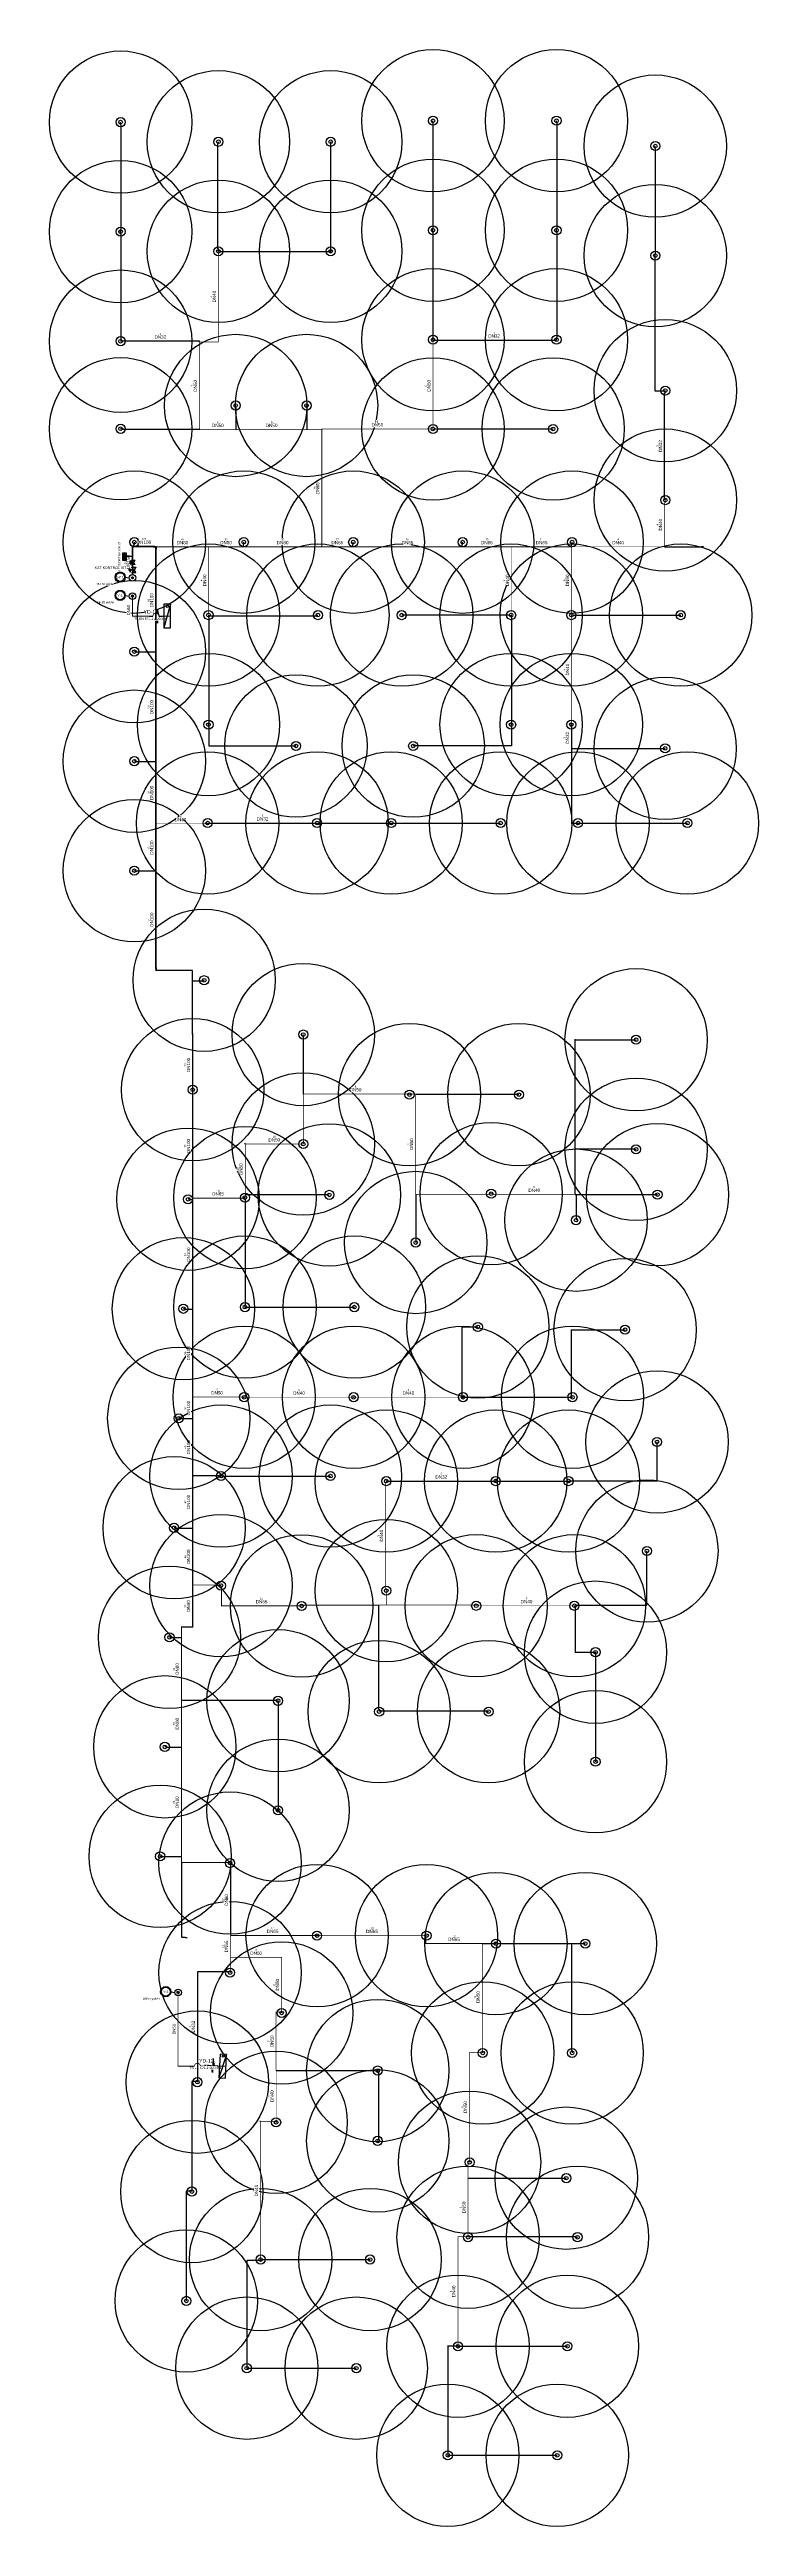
# Model space of a CAD drawing. Header units: centimetres. Extents: x 247996 to 269940, y -458027 to -450648.
# Drawn here: x 252429 to 254373, y -457573 to -450788 of the extents above; entities that cross this region are included whole.
import ezdxf
from ezdxf.enums import TextEntityAlignment as Align

# ---------------------------------------------------------------- set-up
doc = ezdxf.new("R2010")
doc.units = ezdxf.units.CM
for name, color, linetype in [('MTY-SPRINKLER', 15, 'Continuous'), ('MTY-SPRINKLER-BORU', 140, 'Continuous'), ('MTY-SPRINKLER-CAP', 141, 'Continuous'), ('MTY-SPRINKLER-KORUMA', 8, 'Continuous'), ('MTY-YANGIN-DOLAP', 1, 'Continuous'), ('MTY-YANGIN-DOLAP-BORU', 1, 'Continuous'), ('MTY-YANGIN-KOLON', 6, 'Continuous'), ('MTY-YANGIN-VANA', 1, 'Continuous')]:
    doc.layers.add(name, color=color, linetype=linetype)
doc.styles.add('ROTAS', font='arial.ttf')

# ---------------------------------------------------------------- blocks, each defined once
blk = doc.blocks.new('ASL-SPR-PE')
for radius in [12.5, 5]:
    blk.add_circle((0, 0), radius)
blk = doc.blocks.new('Y-KOLON')
blk.add_hatch(color=7).paths.add_polyline_path([(3, 0), (2.8, 1.1), (2.1, 2.1), (1.1, 2.8), (0, 3), (-1.1, 2.8), (-2.1, 2.1), (-2.8, 1.1), (-3, 0), (-2.8, -1.1), (-2.1, -2.1), (-1.1, -2.8), (0, -3), (1.1, -2.8), (2.1, -2.1), (2.8, -1.1)])
for radius in [9, 3]:
    blk.add_circle((0, 0), radius)
blk = doc.blocks.new('ASL-YD-PLAN')
for p, q in [((-21.2, 7.3), (0, 12.3)), ((21.2, 7.3), (-21.2, 7.3)), ((0, 32.8), (-5, 22)), ((-5, 22), (5, 22)), ((5, 22), (0, 32.8)), ((0, 22), (0, 12.3)), ((0, 2.3), (21.2, 7.3)), ((0, 2.3), (0, -7.8)), ((36, -32.8), (-36, -12.8)), ((30, -22.8), (30, -22.8))]:
    blk.add_line(p, q)
for points in [[(-36, -12.8), (-36, -32.8), (36, -32.8), (36, -12.8), (-36, -12.8)], [(36, -32.8), (-36, -12.8), (-36, -32.8), (36, -32.8)]]:
    blk.add_lwpolyline(points)
blk.add_circle((30, -22.8), 3.25)
blk = doc.blocks.new('ASL-IZL-KELEBEK')
for p, q in [((-4, -7), (-17, 2)), ((-17, -22), (-17, 2)), ((-15, 13), (-15, 23)), ((-15, 13), (-15, 23)), ((-15, 13), (-15, 23)), ((-15, 13), (-15, 23)), ((-15, 18), (-5, 18)), ((-15, 18), (-5, 18)), ((-15, 18), (-5, 18)), ((-15, 18), (-5, 18)), ((0, 11), (0, -10)), ((5, -7), (17, 2)), ((17, -22), (17, 2)), ((-17, -22), (-4, -14)), ((17, -22), (5, -14))]:
    blk.add_line(p, q)
for points in [[(-18, 5), (-20, 5), (-20, -25), (-18, -25), (-18, 5)], [(5, 25), (5, 11), (-5, 11), (-5, 25), (5, 25)], [(5, 25), (5, 11), (-5, 11), (-5, 25), (5, 25)], [(5, 25), (5, 11), (-5, 11), (-5, 25), (5, 25)], [(5, 25), (5, 11), (-5, 11), (-5, 25), (5, 25)], [(18, 5), (20, 5), (20, -25), (18, -25), (18, 5)]]:
    blk.add_lwpolyline(points)
blk.add_circle((0, -10), 5.68)
blk = doc.blocks.new('ASL-FS')
for p, q in [((-16, 8), (16, 8)), ((-16, -20), (-16, 2)), ((-16, 2), (16, -20)), ((-16, -20), (16, 2)), ((0, -9), (0, 8)), ((16, -20), (16, 2))]:
    blk.add_line(p, q)
blk.add_lwpolyline([(16, 8), (15, 11), (13, 14), (10, 17), (7, 18), (4, 20), (0, 20), (-4, 20), (-7, 18), (-10, 17), (-13, 14), (-15, 11), (-16, 8)])
blk = doc.blocks.new('ASL-TEST')
for p, q in [((-34, 5), (-32, 10)), ((-29, 10), (-26, 5)), ((-27, 0), (-21, 0)), ((-21, 10), (-7, -10)), ((-21, -10), (-7, 10)), ((-21, 10), (-7, -10)), ((-21, -10), (-7, 10)), ((-7, 0), (-6, 0)), ((-6, 8), (3, 4)), ((-6, -8), (-6, 8)), ((5, -6), (18, 6)), ((5, 6), (18, -6)), ((19, 4), (28, 8)), ((28, -8), (28, 8)), ((-34, -5), (-32, -10)), ((-29, -10), (-26, -5)), ((-6, -8), (3, -4)), ((19, -4), (28, -8))]:
    blk.add_line(p, q)
for points in [[(-44, -19), (-44, 19), (44, 19), (44, -19), (-44, -19)], [(-34, -5), (-34, 5)], [(-27, -2), (-27, 2), (-33, 2), (-33, -2), (-27, -2)], [(-32, 10), (-29, 10)], [(-26, -5), (-26, 5)], [(-21, -10), (-21, 10), (-7, 10), (-7, -10), (-21, -10)], [(-32, -10), (-29, -10)]]:
    blk.add_lwpolyline(points)
blk.add_circle((11, 0), 8.88)

msp = doc.modelspace()

# ---------------------------------------------------------------- linework, layer by layer
at = {"layer": 'MTY-SPRINKLER-BORU'}
for points in [[(252626, -451586.8), (252626, -451294), (252624.4, -451294), (252624.4, -451289), (252624.4, -451286.8), (252624.4, -451284), (252626, -451284), (252626, -450994), (252624.4, -450994), (252624.4, -450986.8)], [(253481, -451584), (253481, -451289), (253480.8, -451289), (253480.8, -451284), (253480.8, -451282.9), (253480.8, -451279), (253481, -451279), (253481, -450989), (253480.8, -450989), (253480.8, -450982.9)], [(253819.4, -451582.9), (253819.4, -451579), (253821, -451579), (253821, -451289), (253819.4, -451289), (253819.4, -451284), (253819.4, -451282.9), (253819.4, -451279), (253821, -451279), (253821, -450989), (253819.4, -450989), (253819.4, -450982.9)], [(252892.5, -451339), (252892.5, -451334), (252891, -451334), (252891, -451044), (252892.5, -451044), (252892.5, -451040.7)], [(252892.5, -451339), (252896, -451339), (252896, -451340.7), (253200.3, -451340.7), (253200.3, -451334), (253201, -451334), (253201, -451044), (253200.3, -451044), (253200.3, -451040.7)], [(254117.8, -451724), (254090.4, -451724), (254090.4, -451354), (254090.4, -451352.4), (254090.4, -451349), (254091, -451349), (254091, -451059), (254090.4, -451059), (254090.4, -451052.4)], [(252892.5, -451340.7), (252892.5, -451339)], [(252626, -451586.8), (252624.4, -451586.8)], [(252841, -451589), (252841, -451586.8), (252626, -451586.8)], [(253480.8, -451584), (253480.8, -451582.9)], [(253481, -451584), (253816, -451584), (253816, -451582.9), (253819.4, -451582.9)], [(254117.8, -452022.2), (254117.8, -452019), (254116, -452019), (254116, -451729), (254117.8, -451729), (254117.8, -451724)], [(254117.8, -451724), (254117.8, -451722.2)], [(252941, -451829), (252941, -451769), (252939.8, -451769), (252939.8, -451763)], [(253136, -451829), (253136, -451769), (253134.1, -451769), (253134.1, -451763)], [(252841, -451829), (252631, -451829), (252631, -451826.8), (252624.4, -451826.8)], [(253481, -451829), (253486, -451829), (253486, -451827.2), (253810.2, -451827.2)], [(252657, -452149), (252656, -452149)], [(252661, -452149), (252661, -452144), (252662.1, -452144), (252662.1, -452137.3)], [(252961, -452150), (252961, -452144), (252962.1, -452144), (252962.1, -452137.3)], [(253261, -452150), (253261, -452144), (253262.1, -452144), (253262.1, -452137.3)], [(253561, -452150), (253561, -452144), (253562.1, -452144), (253562.1, -452137.3)], [(253861, -452150), (253861, -452149), (253861, -452144), (253862.1, -452144), (253862.1, -452137.3)], [(254116, -452150), (254216, -452150), (254216, -452149), (254222, -452149), (254222, -452150)], [(252865.3, -452337.2), (252865.3, -452339)], [(252865.3, -452339), (253161, -452339), (253161, -452337.2), (253165.3, -452337.2)], [(252865.3, -452339), (252865.3, -452344), (252866, -452344), (252866, -452634), (252865.3, -452634), (252865.3, -452637.2), (252865.3, -452644), (252866, -452644), (252866, -452695.7), (253105.2, -452695.7)], [(253695, -452339), (253691, -452339), (253691, -452337.2), (253395, -452337.2)], [(253695, -452339), (253695, -452344), (253696, -452344), (253696, -452634), (253695, -452634), (253695, -452637.2), (253695, -452644), (253696, -452644), (253696, -452695.7), (253426.6, -452695.7)], [(253695, -452337.2), (253695, -452339)], [(253861, -452339), (253866, -452339), (253866, -452337.2), (254160, -452337.2)], [(252721, -452439), (252666, -452439), (252666, -452437.3), (252662.1, -452437.3)], [(253860, -452637.2), (253860, -452644), (253861, -452644), (253861, -452702.3)], [(252721, -452739), (252666, -452739), (252666, -452737.3), (252662.1, -452737.3)], [(253861, -452702.3), (253861, -452704), (253861, -452906.8)], [(253861, -452702.3), (254117.5, -452702.3)], [(252861, -452906.8), (252861, -452909), (252866, -452909), (252866, -452906.8), (253161, -452906.8)], [(252861, -452906.8), (252863, -452906.8)], [(253161, -452906.8), (253161, -452909), (253166, -452909), (253166, -452906.8), (253366, -452906.8)], [(253161, -452906.8), (253163, -452906.8)], [(253366, -452906.8), (253366, -452909), (253371, -452909), (253371, -452906.8), (253666.2, -452906.8)], [(253366, -452906.8), (253366.2, -452906.8)], [(253861, -452906.8), (253861, -452909)], [(253861, -452906.8), (253876, -452906.8)], [(253876, -452906.8), (253876, -452909), (253881, -452909), (253881, -452906.8), (254178.3, -452906.8)], [(253876, -452906.8), (253878.3, -452906.8)], [(252721, -453039), (252666, -453039), (252666, -453037.3), (252662.1, -453037.3)], [(252821, -453310), (252821, -453309)], [(252821, -453339), (252851, -453339), (252851, -453337.3), (252853.5, -453337.3)], [(253126, -453649), (253126, -453489), (253125.1, -453489), (253125.1, -453486.1)], [(253871, -453500.4), (253871, -453499)], [(253871, -453799), (253871, -453500.4)], [(253871, -453500.4), (254037.7, -453500.4)], [(252822, -453649), (252822, -453644), (252822, -453637.3)], [(253433.4, -453649), (253711, -453649), (253711, -453650.8), (253716.4, -453650.8)], [(252966, -453786.1), (252966, -453784)], [(253871, -453924), (253871, -453799)], [(253871, -453799), (254031, -453799), (254031, -453800.4), (254037.7, -453800.4)], [(252822, -453939), (252816, -453939), (252816, -453937.3), (252809.3, -453937.3)], [(252965.2, -453932.8), (252965.2, -453934), (252965.2, -453939), (252966, -453939), (252966, -454229), (252965.2, -454229), (252965.2, -454232.8), (252965.2, -454234), (252971, -454234), (252971, -454232.8), (253265.2, -454232.8)], [(252966, -453924), (253191, -453924), (253191, -453925.3), (253196.6, -453925.3)], [(253433.4, -453924), (253433.4, -454055.8)], [(253871, -453924), (253873, -453924)], [(253873, -453924), (254091, -453924), (254091, -453924.7), (254096.3, -453924.7)], [(253873, -453924), (253873, -453994.6)], [(252822, -454239), (252801, -454239), (252801, -454237.3), (252796.6, -454237.3)], [(253561, -454479), (253561, -454287.1), (253603.7, -454287.1)], [(253861, -454294.6), (253861, -454294)], [(253861, -454479.5), (253861, -454294.6)], [(253861, -454294.6), (254007.5, -454294.6)], [(252961, -454479.5), (252963.2, -454479.5)], [(253261, -454479.5), (253263.2, -454479.5)], [(253561, -454479.5), (253561, -454479)], [(253561, -454479), (253856, -454479), (253856, -454479.5), (253861, -454479.5)], [(253561, -454479.5), (253563.2, -454479.5)], [(253861, -454479.5), (253863.2, -454479.5)], [(252822, -454539), (252791, -454539), (252791, -454537.3), (252783.8, -454537.3)], [(254095.1, -454709), (254095.1, -454602)], [(252822, -454694), (252896, -454694), (252896, -454695.6), (252899.7, -454695.6), (252899.7, -454694), (252906, -454694), (252906, -454695.6), (253199.7, -454695.6)], [(253352.7, -454709.4), (253352.7, -454709), (253356, -454709), (253356, -454709.4), (253651, -454709.4)], [(253651, -454709.4), (253651, -454709), (253656, -454709), (253656, -454709.4), (253851, -454709.4), (253852.5, -454709.4), (253856, -454709.4), (253856, -454709), (254095.1, -454709)], [(253651, -454709.4), (253652.7, -454709.4)], [(254095.1, -454709), (254096, -454709)], [(252822, -454839), (252776, -454839), (252776, -454837.3), (252771.1, -454837.3)], [(253868.6, -455050.9), (253876, -455050.9), (253876, -455049), (254067.3, -455049), (254067.3, -454900.7)], [(253331, -455049), (253331, -455334), (253333.2, -455334), (253333.2, -455339)], [(253868.6, -455050.9), (253868.6, -455054), (253871, -455054), (253871, -455178)], [(252791, -455139), (252761, -455139), (252761, -455137.3), (252758.4, -455137.3)], [(253871, -455178), (253871, -455179)], [(253871, -455178), (253926, -455178)], [(253926, -455178), (253926, -455474), (253926.4, -455474), (253926.4, -455478)], [(253926, -455178), (253926.4, -455178)], [(252791, -455309), (253051, -455309), (253051, -455311.2), (253056, -455311.2)], [(253056, -455311.2), (253056, -455604), (253056.1, -455604), (253056.1, -455611.2)], [(253056, -455311.2), (253056.1, -455311.2)], [(253333.2, -455339), (253626, -455339), (253626, -455340.8), (253633.2, -455340.8)], [(253333.2, -455339), (253333.2, -455340.8)], [(252791, -455439), (252751, -455439), (252751, -455437.3), (252745.7, -455437.3)], [(252791, -455739), (252736, -455739), (252736, -455737.3), (252732.9, -455737.3)], [(252791, -455754), (252791, -455959), (252801, -455959), (252801, -455960), (252807, -455960)], [(253065.9, -456014), (253066, -456014)], [(253161, -455954.5), (253163.1, -455954.5)], [(253461, -455954.5), (253463.1, -455954.5)], [(253616, -455976.2), (253651, -455976.2)], [(253651, -455976.2), (253651, -455974), (253656, -455974), (253656, -455976.2), (253861, -455976.2)], [(253651, -455976.2), (253653.3, -455976.2)], [(253861, -455976.2), (253861, -456269), (253862.3, -456269), (253862.3, -456275.8)], [(253861, -455976.2), (253898.4, -455976.2)], [(252924.5, -456054), (252834.9, -456054), (252834.9, -456354)], [(252924.5, -456054), (252924.5, -456055.8)], [(253065.9, -456164), (253065.9, -456166.3)], [(253581.1, -456274), (253581, -456274)], [(253617.2, -456274), (253617.2, -456275.8)], [(252834.9, -456354), (252819.7, -456354), (252819.7, -456654)], [(252834.9, -456354), (252834.9, -456355.8)], [(253050.7, -456324), (253326, -456324), (253329.5, -456324), (253329.5, -456329), (253331, -456329), (253331, -456514), (253329.5, -456514), (253329.5, -456516.6)], [(253008.3, -456464), (253006, -456464)], [(253050.7, -456464), (253050.7, -456465.9)], [(253577, -456574), (253576, -456574)], [(253577, -456619), (253841, -456619), (253841, -456618.8), (253846.2, -456618.8)], [(253581.1, -456574), (253581.1, -456575.4)], [(252819.7, -456654), (252804.5, -456654), (252804.5, -456955)], [(252819.7, -456654), (252819.7, -456655.4)], [(253577, -456779), (253871, -456779), (253871, -456780.5), (253877, -456780.5)], [(253577, -456779), (253577, -456780.5)], [(253008.3, -456844), (252970.4, -456844), (252970.4, -457139)], [(253008.3, -456841.7), (253008.3, -456844)], [(253008.3, -456844), (253011, -456844), (253011, -456841.7), (253308.3, -456841.7)], [(253521.5, -457079), (253521, -457079)], [(253549.3, -457079), (253521.5, -457079)], [(253521.5, -457079), (253521.5, -457377.9), (253521.5, -457379), (253526, -457379), (253526, -457377.9), (253821.5, -457377.9)], [(253549.3, -457079), (253551, -457079), (253846, -457079), (253846, -457079.2), (253849.3, -457079.2)], [(253549.3, -457079), (253549.3, -457079.2)], [(252970.4, -457139), (253266, -457139), (253266, -457139.3), (253270.4, -457139.3)], [(252970.4, -457139), (252970.4, -457139.3)]]:
    msp.add_lwpolyline(points, dxfattribs=at)
for points, const_width in [([(252841, -451589), (252892.5, -451589), (252892.5, -451340.7)], 1.5), ([(252841, -451829), (252841, -451589)], 2), ([(253481, -451829), (253481, -451589), (253480.8, -451589), (253480.8, -451584)], 2), ([(253480.8, -451584), (253481, -451584)], 1.5), ([(252941, -451829), (252841, -451829)], 2), ([(253136, -451829), (252941, -451829)], 2), ([(253176, -451829), (253136, -451829)], 2), ([(253176, -452150), (253176, -451829)], 2.5), ([(253176, -451829), (253176, -451827.2), (253480.7, -451827.2), (253480.7, -451829), (253481, -451829)], 2), ([(254116, -452150), (254116, -452029), (254117.8, -452029), (254117.8, -452024), (254117.8, -452022.2)], 1.5), ([(252657, -452235), (252657, -452149)], 5), ([(252657, -452149), (252661, -452149)], 5), ([(252661, -452149), (252716, -452149), (252716, -452150), (252722, -452150)], 5), ([(252722, -452150), (252722, -452154), (252721, -452154), (252721, -452439)], 4), ([(252722, -452150), (252866, -452150)], 3), ([(252866, -452150), (252961, -452150)], 3), ([(252866, -452150), (252866, -452334), (252865.3, -452334), (252865.3, -452337.2)], 1.5), ([(252961, -452150), (253176, -452150)], 3), ([(253176, -452150), (253261, -452150)], 2.5), ([(253261, -452150), (253561, -452150)], 2.5), ([(253561, -452150), (253696, -452150)], 2.5), ([(253696, -452150), (253696, -452334), (253695, -452334), (253695, -452337.2)], 1.5), ([(253696, -452150), (253861, -452150)], 2.5), ([(253861, -452150), (253861, -452334), (253860, -452334), (253860, -452337.2)], 2), ([(253861, -452150), (254116, -452150)], 1.5), ([(253860, -452337.2), (253860, -452339), (253861, -452339)], 1.5), ([(253861, -452339), (253861, -452634), (253860, -452634), (253860, -452637.2)], 1.5), ([(252721, -452439), (252721, -452739)], 4), ([(252721, -452739), (252721, -452909)], 4), ([(252721, -452909), (252721, -453039)], 4), ([(252721, -452909), (252856, -452909), (252856, -452906.8), (252861, -452906.8)], 1.5), ([(252721, -453039), (252721, -453304), (252722, -453304), (252722, -453310), (252821, -453310)], 4), ([(252821, -453310), (252821, -453339)], 4), ([(252821, -453339), (252821, -453484), (252822, -453484), (252822, -453490), (252822, -453649)], 4), ([(252822, -453649), (252822, -453934)], 4), ([(252966, -453786.1), (253125.1, -453786.1), (253125.1, -453779), (253126, -453779), (253126, -453649)], 2), ([(253126, -453649), (253411, -453649), (253411, -453650.8), (253416, -453650.8), (253416.4, -453650.8), (253421, -453650.8), (253421, -453649), (253431, -453649), (253433.4, -453649)], 2), ([(253433.4, -453649), (253433.4, -453924)], 2), ([(252966, -453924), (252966, -453786.1)], 2), ([(252822, -453934), (252822, -453939)], 4), ([(252822, -453939), (252822, -454239)], 4), ([(252822, -453934), (252961, -453934), (252961, -453932.8), (252965.2, -453932.8)], 2.5), ([(252965.2, -453932.8), (252965.2, -453929), (252966, -453929), (252966, -453924)], 2.5), ([(253433.4, -453924), (253636, -453924), (253636, -453921.9), (253640.2, -453921.9), (253646, -453921.9), (253646, -453924), (253871, -453924)], 1.5), ([(252822, -454239), (252822, -454479)], 4), ([(252822, -454479), (252822, -454539)], 4), ([(252822, -454479), (252956, -454479), (252956, -454479.5), (252961, -454479.5)], 2), ([(252961, -454479.5), (252961, -454479), (252966, -454479), (252966, -454479.5), (253261, -454479.5)], 1.5), ([(253261, -454479.5), (253261, -454479), (253266, -454479), (253266, -454479.5), (253561, -454479.5)], 1.5), ([(252822, -454539), (252822, -454694)], 4), ([(252822, -454694), (252822, -454839)], 4), ([(253352.7, -455049), (253352.7, -455009.4), (253352.7, -455004), (253351, -455004), (253351, -454714), (253352.7, -454714), (253352.7, -454709.4)], 1.5), ([(252822, -454839), (252822, -454994)], 4), ([(252822, -454994), (252822, -455109), (252791, -455109), (252791, -455139)], 3), ([(252822, -454994), (252896, -454994), (252896, -454995.6), (252899.7, -454995.6), (252899.7, -454999), (252901, -454999), (252901, -455051.3), (253120.7, -455051.3), (253126, -455051.3), (253126, -455049), (253331, -455049)], 2.5), ([(253331, -455049), (253351, -455049), (253352.7, -455049)], 2), ([(253352.7, -455049), (253596, -455049), (253596, -455050.9), (253599.3, -455050.9), (253599.3, -455049), (253606, -455049), (253606, -455050.9), (253868.6, -455050.9)], 1.5), ([(252791, -455139), (252791, -455309)], 3), ([(252791, -455309), (252791, -455439)], 3), ([(252791, -455439), (252791, -455739)], 3), ([(252791, -455739), (252791, -455754)], 3), ([(252791, -455754), (252921, -455754), (252921, -455755.8), (252924.5, -455755.8), (252924.5, -455759), (252926, -455759), (252926, -455954)], 3), ([(252926, -456014), (252926, -456049), (252924.5, -456049), (252924.5, -456054)], 1.5), ([(252926, -455954), (253156, -455954), (253156, -455954.5), (253161, -455954.5)], 2.5), ([(252926, -455954), (252926, -456014)], 2.5), ([(252926, -456014), (253065.9, -456014)], 2), ([(253065.9, -456014), (253065.9, -456164)], 2), ([(253161, -455954.5), (253161, -455954), (253166, -455954), (253166, -455954.5), (253461, -455954.5)], 2.5), ([(253461, -455954.5), (253461, -455976.2), (253616, -455976.2)], 2.5), ([(253616, -455976.2), (253616, -456269), (253617.2, -456269), (253617.2, -456274)], 2), ([(253065.9, -456164), (253050.7, -456164), (253050.7, -456324)], 2), ([(253617.2, -456274), (253581.1, -456274)], 2), ([(253581.1, -456274), (253581.1, -456574)], 2), ([(253050.7, -456324), (253050.7, -456464)], 1.5), ([(253050.7, -456464), (253008.3, -456464)], 1.5), ([(253008.3, -456464), (253008.3, -456841.7)], 1.5), ([(253581.1, -456574), (253577, -456574)], 2), ([(253577, -456574), (253577, -456619)], 2), ([(253577, -456619), (253577, -456779)], 2), ([(253577, -456779), (253576, -456779), (253549.3, -456779), (253549.3, -457079)], 1.5)]:
    msp.add_lwpolyline(points, dxfattribs=dict(at, const_width=const_width))
at = {"layer": 'MTY-SPRINKLER-KORUMA'}
for centre in [(252624.4, -450986.8), (253480.8, -450982.9), (253819.4, -450982.9), (252892.5, -451040.6), (253200.3, -451040.6), (254090.3, -451052.4), (252624.4, -451286.8), (253480.8, -451282.9), (253819.4, -451282.9), (252892.5, -451340.6), (253200.3, -451340.6), (254090.3, -451352.4), (252624.4, -451586.8), (253480.8, -451582.9), (253819.4, -451582.9), (254117.8, -451722.2), (252939.8, -451763), (253134.2, -451763), (252624.4, -451826.8), (253480.7, -451827.2), (253810.2, -451827.2), (254117.8, -452022.2), (252662.1, -452137.3), (252962.1, -452137.3), (253262.1, -452137.3), (253562.1, -452137.3), (253862.1, -452137.3), (252865.3, -452337.2), (253165.3, -452337.2), (253395, -452337.2), (253695, -452337.2), (253860, -452337.2), (254160, -452337.2), (252662.1, -452437.3), (252865.3, -452637.2), (253695, -452637.2), (253860, -452637.2), (252662.1, -452737.3), (253105.2, -452695.7), (253426.6, -452695.7), (254117.4, -452702.3), (252863, -452906.8), (253163, -452906.8), (253366.2, -452906.8), (253666.2, -452906.8), (253878.3, -452906.8), (254178.3, -452906.8), (252662.1, -453037.3), (252853.5, -453337.3), (253125.1, -453486.1), (254037.7, -453500.4), (252822, -453637.3), (253416.4, -453650.8), (253716.4, -453650.8), (253125.1, -453786.1), (254037.7, -453800.4), (252809.3, -453937.3), (252965.2, -453932.8), (253196.6, -453925.3), (253640.3, -453921.9), (254096.3, -453924.7), (253873, -453994.6), (253433.4, -454055.8), (252796.6, -454237.3), (252965.2, -454232.8), (253265.2, -454232.8), (253603.7, -454287.1), (254007.5, -454294.6), (252963.2, -454479.5), (253263.2, -454479.5), (253563.2, -454479.5), (253863.2, -454479.5), (252783.8, -454537.3), (254095.1, -454602), (252899.7, -454695.6), (253199.7, -454695.6), (253352.7, -454709.4), (253652.7, -454709.4), (253852.4, -454709.4), (252771.1, -454837.3), (254067.3, -454900.7), (252899.7, -454995.6), (253120.7, -455051.3), (253352.7, -455009.4), (253599.3, -455050.9), (253868.6, -455050.9), (252758.4, -455137.3), (253926.4, -455178), (253056.1, -455311.2), (253333.2, -455340.8), (253633.2, -455340.8), (252745.7, -455437.3), (253926.4, -455478), (253056.1, -455611.2), (252732.9, -455737.3), (252924.5, -455755.8), (253163.1, -455954.5), (253463.1, -455954.5), (253653.3, -455976.2), (253898.4, -455976.2), (252924.5, -456055.8), (253065.9, -456166.3), (253617.2, -456275.8), (253862.3, -456275.8), (253329.4, -456324), (252834.9, -456355.8), (253050.7, -456465.9), (253329.4, -456516.6), (253581.1, -456575.4), (253846.2, -456618.8), (252819.7, -456655.4), (253577.1, -456780.5), (253877.1, -456780.5), (253008.3, -456841.7), (253308.3, -456841.7), (252804.5, -456955), (253549.3, -457079.2), (253849.3, -457079.2), (252970.4, -457139.3), (253270.4, -457139.3), (253521.5, -457377.9), (253821.5, -457377.9)]:
    msp.add_circle(centre, 195, dxfattribs=at)

# ---------------------------------------------------------------- block references
at = {"layer": 'MTY-SPRINKLER'}
for p in [(252624.4, -450986.8), (253480.8, -450982.9), (253819.4, -450982.9), (252892.5, -451040.6), (253200.3, -451040.6), (254090.3, -451052.4), (252624.4, -451286.8), (252892.5, -451340.6), (253200.3, -451340.6), (253480.8, -451282.9), (253819.4, -451282.9), (254090.3, -451352.4), (252624.4, -451586.8), (253480.8, -451582.9), (253819.4, -451582.9), (254117.8, -451722.2), (252939.8, -451763), (253134.2, -451763), (252624.4, -451826.8), (253480.7, -451827.2), (253810.2, -451827.2), (254117.8, -452022.2), (252662.1, -452137.3), (252962.1, -452137.3), (253262.1, -452137.3), (253562.1, -452137.3), (253862.1, -452137.3), (252865.3, -452337.2), (253165.3, -452337.2), (253395, -452337.2), (253695, -452337.2), (253860, -452337.2), (254160, -452337.2), (252662.1, -452437.3), (252865.3, -452637.2), (253695, -452637.2), (253860, -452637.2), (253105.2, -452695.7), (253426.6, -452695.7), (254117.4, -452702.3), (252662.1, -452737.3), (252863, -452906.8), (253163, -452906.8), (253366.2, -452906.8), (253666.2, -452906.8), (253878.3, -452906.8), (254178.3, -452906.8), (252662.1, -453037.3), (252853.5, -453337.3), (253125.1, -453486.1), (254037.7, -453500.4), (252822, -453637.3), (253416.4, -453650.8), (253716.4, -453650.8), (253125.1, -453786.1), (254037.7, -453800.4), (253196.6, -453925.3), (253640.3, -453921.9), (254096.3, -453924.7), (252809.3, -453937.3), (252965.2, -453932.8), (253873, -453994.6), (253433.4, -454055.8), (252796.6, -454237.3), (252965.2, -454232.8), (253265.2, -454232.8), (253603.7, -454287.1), (254007.5, -454294.6), (252783.8, -454537.3), (252963.2, -454479.5), (253263.2, -454479.5), (253563.2, -454479.5), (253863.2, -454479.5), (254095.1, -454602), (252899.7, -454695.6), (253199.7, -454695.6), (253352.7, -454709.4), (253652.7, -454709.4), (253852.4, -454709.4), (252771.1, -454837.3), (254067.3, -454900.7), (252899.7, -454995.6), (253352.7, -455009.4), (253120.7, -455051.3), (253599.3, -455050.9), (253868.6, -455050.9), (252758.4, -455137.3), (253926.4, -455178), (253056.1, -455311.2), (253333.2, -455340.8), (253633.2, -455340.8), (252745.7, -455437.3), (253926.4, -455478), (253056.1, -455611.2), (252732.9, -455737.3), (252924.5, -455755.8), (253163.1, -455954.5), (253463.1, -455954.5), (253653.3, -455976.2), (253898.4, -455976.2), (252924.5, -456055.8), (253065.9, -456166.3), (253617.2, -456275.8), (253862.3, -456275.8), (252834.9, -456355.8), (253329.4, -456324), (253050.7, -456465.9), (253329.4, -456516.6), (253581.1, -456575.4), (253846.2, -456618.8), (252819.7, -456655.4), (253008.3, -456841.7), (253308.3, -456841.7), (253577.1, -456780.5), (253877.1, -456780.5), (252804.5, -456955), (253549.3, -457079.2), (253849.3, -457079.2), (252970.4, -457139.3), (253270.4, -457139.3), (253521.5, -457377.9), (253821.5, -457377.9)]:
    msp.add_blockref('ASL-SPR-PE', p, dxfattribs=at)
at = {"layer": 'MTY-YANGIN-DOLAP', "xscale": 0.9, "yscale": 0.9, "rotation": 87.0978192426639}
msp.add_blockref('ASL-YD-PLAN', (252883.8, -456310.6), dxfattribs=at)

# ---------------------------------------------------------------- next in the draw order: wipeouts: each hides what was drawn before it
for points in [[(252887.7, -451477.4), (252887.7, -451455.9), (252874.2, -451455.9), (252874.2, -451477.4)], [(252721, -451582.1), (252742.4, -451582.1), (252742.4, -451568.6), (252721, -451568.6)], [(253636, -451579.2), (253657.4, -451579.2), (253657.4, -451565.8), (253636, -451565.8)], [(252836.2, -451721.5), (252836.2, -451700.1), (252822.8, -451700.1), (252822.8, -451721.5)], [(253476.2, -451721.5), (253476.2, -451700.1), (253462.8, -451700.1), (253462.8, -451721.5)], [(252878.5, -451824.2), (252899.9, -451824.2), (252899.9, -451810.8), (252878.5, -451810.8)], [(253026, -451824.2), (253047.4, -451824.2), (253047.4, -451810.8), (253026, -451810.8)], [(253315.8, -451822.5), (253337.3, -451822.5), (253337.3, -451809), (253315.8, -451809)], [(254111.2, -451886.5), (254111.2, -451865.1), (254097.8, -451865.1), (254097.8, -451886.5)], [(253171.2, -452002), (253171.2, -451980.6), (253157.8, -451980.6), (253157.8, -452002)], [(254111.2, -452102), (254111.2, -452080.6), (254097.8, -452080.6), (254097.8, -452102)], [(252781.5, -452145.2), (252802.9, -452145.2), (252802.9, -452131.8), (252781.5, -452131.8)], [(252901, -452145.2), (252922.4, -452145.2), (252922.4, -452131.8), (252901, -452131.8)], [(253056, -452145.2), (253077.4, -452145.2), (253077.4, -452131.8), (253056, -452131.8)], [(253206, -452145.2), (253227.4, -452145.2), (253227.4, -452131.8), (253206, -452131.8)], [(253398.5, -452145.2), (253419.9, -452145.2), (253419.9, -452131.8), (253398.5, -452131.8)], [(253616, -452145.2), (253637.4, -452145.2), (253637.4, -452131.8), (253616, -452131.8)], [(253766, -452145.2), (253787.4, -452145.2), (253787.4, -452131.8), (253766, -452131.8)], [(253976, -452145.2), (253997.4, -452145.2), (253997.4, -452131.8), (253976, -452131.8)], [(252652.2, -452206.8), (252652.2, -452180.8), (252638.8, -452180.8), (252638.8, -452206.8)], [(252716.2, -452311.3), (252716.2, -452285.3), (252702.8, -452285.3), (252702.8, -452311.3)], [(252861.2, -452254.5), (252861.2, -452233.1), (252847.8, -452233.1), (252847.8, -452254.5)], [(253691.2, -452254.5), (253691.2, -452233.1), (253677.8, -452233.1), (253677.8, -452254.5)], [(253856.2, -452254.5), (253856.2, -452233.1), (253842.8, -452233.1), (253842.8, -452254.5)], [(253856.2, -452499), (253856.2, -452477.6), (253842.8, -452477.6), (253842.8, -452499)], [(252716.2, -452603.8), (252716.2, -452577.8), (252702.8, -452577.8), (252702.8, -452603.8)], [(253856.2, -452685.7), (253856.2, -452664.2), (253842.8, -452664.2), (253842.8, -452685.7)], [(252716.2, -452838.8), (252716.2, -452812.8), (252702.8, -452812.8), (252702.8, -452838.8)], [(252776, -452904.2), (252797.4, -452904.2), (252797.4, -452890.8), (252776, -452890.8)], [(253001, -452902.1), (253022.4, -452902.1), (253022.4, -452888.6), (253001, -452888.6)], [(252716.2, -452988.8), (252716.2, -452962.8), (252702.8, -452962.8), (252702.8, -452988.8)], [(252716.2, -453186.3), (252716.2, -453160.3), (252702.8, -453160.3), (252702.8, -453186.3)], [(252817.2, -453584.3), (252817.2, -453558.3), (252803.8, -453558.3), (252803.8, -453584.3)], [(253256, -453644.2), (253277.4, -453644.2), (253277.4, -453630.8), (253256, -453630.8)], [(253033, -453781.3), (253054.5, -453781.3), (253054.5, -453767.8), (253033, -453767.8)], [(253428.7, -453799), (253428.7, -453777.6), (253415.2, -453777.6), (253415.2, -453799)], [(252817.2, -453806.3), (252817.2, -453780.3), (252803.8, -453780.3), (252803.8, -453806.3)], [(252961.2, -453867.6), (252961.2, -453846.1), (252947.8, -453846.1), (252947.8, -453867.6)], [(253746, -453919.2), (253767.4, -453919.2), (253767.4, -453905.8), (253746, -453905.8)], [(252879, -453929.2), (252900.4, -453929.2), (252900.4, -453915.8), (252879, -453915.8)], [(252817.2, -454103.8), (252817.2, -454077.8), (252803.8, -454077.8), (252803.8, -454103.8)], [(252817.2, -454373.8), (252817.2, -454347.8), (252803.8, -454347.8), (252803.8, -454373.8)], [(252817.2, -454523.8), (252817.2, -454497.8), (252803.8, -454497.8), (252803.8, -454523.8)], [(252876.5, -454474.2), (252897.9, -454474.2), (252897.9, -454460.8), (252876.5, -454460.8)], [(253101, -454474.7), (253122.4, -454474.7), (253122.4, -454461.2), (253101, -454461.2)], [(253401, -454474.7), (253422.4, -454474.7), (253422.4, -454461.2), (253401, -454461.2)], [(252817.2, -454631.3), (252817.2, -454605.3), (252803.8, -454605.3), (252803.8, -454631.3)], [(253491, -454704.6), (253512.4, -454704.6), (253512.4, -454691.1), (253491, -454691.1)], [(252817.2, -454781.3), (252817.2, -454755.3), (252803.8, -454755.3), (252803.8, -454781.3)], [(253346.2, -454871.5), (253346.2, -454850.1), (253332.8, -454850.1), (253332.8, -454871.5)], [(252817.2, -454931.3), (252817.2, -454905.3), (252803.8, -454905.3), (252803.8, -454931.3)], [(252817.2, -455064), (252817.2, -455042.6), (252803.8, -455042.6), (252803.8, -455064)], [(252998.3, -455046.6), (253019.8, -455046.6), (253019.8, -455033.1), (252998.3, -455033.1)], [(253724.8, -455046.1), (253746.2, -455046.1), (253746.2, -455032.6), (253724.8, -455032.6)], [(252786.2, -455236.5), (252786.2, -455215.1), (252772.8, -455215.1), (252772.8, -455236.5)], [(252786.2, -455386.5), (252786.2, -455365.1), (252772.8, -455365.1), (252772.8, -455386.5)], [(252786.2, -455601.5), (252786.2, -455580.1), (252772.8, -455580.1), (252772.8, -455601.5)], [(252921.2, -455869), (252921.2, -455847.6), (252907.8, -455847.6), (252907.8, -455869)], [(253028.5, -455949.2), (253049.9, -455949.2), (253049.9, -455935.8), (253028.5, -455935.8)], [(253301, -455949.8), (253322.4, -455949.8), (253322.4, -455936.3), (253301, -455936.3)], [(252921.2, -455996.5), (252921.2, -455975.1), (252907.8, -455975.1), (252907.8, -455996.5)], [(252983.4, -456009.2), (253004.9, -456009.2), (253004.9, -455995.8), (252983.4, -455995.8)], [(253526, -455971.4), (253547.4, -455971.4), (253547.4, -455957.9), (253526, -455957.9)], [(253061.2, -456101.5), (253061.2, -456080.1), (253047.7, -456080.1), (253047.7, -456101.5)], [(252792, -456110), (252791.2, -456106.2), (252789.1, -456102.9), (252785.8, -456100.8), (252782, -456100), (252778.2, -456100.8), (252774.9, -456102.9), (252772.8, -456106.2), (252772, -456110), (252772.8, -456113.8), (252774.9, -456117.1), (252778.2, -456119.2), (252782, -456120), (252785.8, -456119.2), (252789.1, -456117.1), (252791.2, -456113.8)], [(253611.2, -456135.1), (253611.2, -456113.7), (253597.8, -456113.7), (253597.8, -456135.1)], [(252830.1, -456216.5), (252830.1, -456195.1), (252816.6, -456195.1), (252816.6, -456216.5)], [(253046, -456256.5), (253046, -456235.1), (253032.5, -456235.1), (253032.5, -456256.5)], [(253046, -456406.5), (253046, -456385.1), (253032.5, -456385.1), (253032.5, -456406.5)], [(253576.3, -456436.5), (253576.3, -456415.1), (253562.8, -456415.1), (253562.8, -456436.5)], [(253003.6, -456665.4), (253003.6, -456643.9), (252990.1, -456643.9), (252990.1, -456665.4)], [(253572.3, -456711.5), (253572.3, -456690.1), (253558.8, -456690.1), (253558.8, -456711.5)], [(253544.5, -456941.5), (253544.5, -456920.1), (253531, -456920.1), (253531, -456941.5)]]:
    msp.add_wipeout(points)

# ---------------------------------------------------------------- next in the draw order: block references
at = {"layer": 'MTY-YANGIN-KOLON'}
msp.add_blockref('Y-KOLON', (252782, -456110), dxfattribs=at)

# ---------------------------------------------------------------- next in the draw order: texts
at = {"layer": 'MTY-SPRINKLER-CAP', "style": 'ROTAS', "width": 0.8}
for s, p in [('DN40', (252881, -451464.8)), ('DN50', (252829.5, -451709)), ('DN50', (253469.5, -451709)), ('DN32', (254104.5, -451874)), ('DN65', (253164.5, -451989.5)), ('DN40', (254104.5, -452089.5)), ('DN150', (252645.5, -452192)), ('DN100', (252709.5, -452296.5)), ('DN40', (252854.5, -452242)), ('DN40', (253684.5, -452242)), ('DN50', (253849.5, -452242)), ('DN40', (253849.5, -452486.5)), ('DN100', (252709.5, -452589)), ('DN32', (253849.5, -452673.2)), ('DN100', (252709.5, -452824)), ('DN100', (252709.5, -452974)), ('DN100', (252709.5, -453171.5)), ('DN100', (252810.5, -453569.5)), ('DN100', (252810.5, -453791.5)), ('DN50', (253421.9, -453786.5)), ('DN50', (252954.5, -453855)), ('DN100', (252810.5, -454089)), ('DN100', (252810.5, -454359)), ('DN100', (252810.5, -454509)), ('DN100', (252810.5, -454616.5)), ('DN100', (252810.5, -454766.5)), ('DN40', (253339.5, -454859)), ('DN100', (252810.5, -454916.5)), ('DN80', (252810.5, -455051.5)), ('DN80', (252779.5, -455224)), ('DN80', (252779.5, -455374)), ('DN80', (252779.5, -455589)), ('DN80', (252914.5, -455856.5)), ('DN65', (252914.5, -455984)), ('DN50', (253054.4, -456089)), ('DN50', (253604.5, -456122.6)), ('DN32', (252823.4, -456204)), ('DN50', (253039.2, -456244)), ('DN40', (253039.2, -456394)), ('DN50', (253569.6, -456424)), ('DN40', (252996.8, -456652.9)), ('DN50', (253565.5, -456699)), ('DN40', (253537.8, -456929))]:
    msp.add_text(s, height=9, rotation=90, dxfattribs=at).set_placement(p, align=Align.MIDDLE_CENTER)
for s, p in [('DN32', (252733.5, -451575.3)), ('DN32', (253648.5, -451572.5)), ('DN50', (253328.3, -451815.7)), ('DN50', (252891, -451817.5)), ('DN50', (253038.5, -451817.5)), ('DN80', (252794, -452138.5)), ('DN80', (252913.5, -452138.5)), ('DN80', (253068.5, -452138.5)), ('DN65', (253218.5, -452138.5)), ('DN65', (253411, -452138.5)), ('DN65', (253628.5, -452138.5)), ('DN65', (253778.5, -452138.5)), ('DN40', (253988.5, -452138.5)), ('DN40', (252788.5, -452897.5)), ('DN32', (253013.5, -452895.3)), ('DN50', (253268.5, -453637.5)), ('DN50', (253045.6, -453774.6)), ('DN40', (253758.5, -453912.5)), ('DN65', (252891.5, -453922.5)), ('DN50', (252889, -454467.5)), ('DN40', (253113.5, -454468)), ('DN40', (253413.5, -454468)), ('DN32', (253503.5, -454697.9)), ('DN65', (253010.8, -455039.8)), ('DN40', (253737.3, -455039.4)), ('DN65', (253041, -455942.5)), ('DN65', (253313.5, -455943)), ('DN50', (252996, -456002.5)), ('DN65', (253538.5, -455964.7))]:
    msp.add_text(s, height=9, dxfattribs=at).set_placement(p, align=Align.MIDDLE_CENTER)

# ---------------------------------------------------------------- next in the draw order: wipeouts: each hides what was drawn before it
for points in [[(252876.5, -451468.3), (252876.5, -451463.5), (252868.4, -451463.5), (252868.4, -451468.3)], [(252730, -451570.8), (252734.8, -451570.8), (252734.8, -451562.7), (252730, -451562.7)], [(253645, -451568), (253649.8, -451568), (253649.8, -451559.9), (253645, -451559.9)], [(252825, -451712.5), (252825, -451707.7), (252816.9, -451707.7), (252816.9, -451712.5)], [(253465, -451712.5), (253465, -451707.7), (253456.9, -451707.7), (253456.9, -451712.5)], [(252887.5, -451813), (252892.3, -451813), (252892.3, -451804.9), (252887.5, -451804.9)], [(253035, -451813), (253039.8, -451813), (253039.8, -451804.9), (253035, -451804.9)], [(253324.8, -451811.2), (253329.7, -451811.2), (253329.7, -451803.1), (253324.8, -451803.1)], [(254100, -451877.5), (254100, -451872.7), (254091.9, -451872.7), (254091.9, -451877.5)], [(253160, -451994.3), (253160, -451986.8), (253151.9, -451986.8), (253151.9, -451994.3)], [(252673.7, -452144.2), (252699.7, -452144.2), (252699.7, -452130.8), (252673.7, -452130.8)], [(252789.2, -452134), (252796.7, -452134), (252796.7, -452125.9), (252789.2, -452125.9)], [(252908.7, -452134), (252916.2, -452134), (252916.2, -452125.9), (252908.7, -452125.9)], [(253063.7, -452134), (253071.2, -452134), (253071.2, -452125.9), (253063.7, -452125.9)], [(253213.7, -452134), (253221.2, -452134), (253221.2, -452125.9), (253213.7, -452125.9)], [(253406.2, -452134), (253413.7, -452134), (253413.7, -452125.9), (253406.2, -452125.9)], [(253623.7, -452134), (253631.2, -452134), (253631.2, -452125.9), (253623.7, -452125.9)], [(253773.7, -452134), (253781.2, -452134), (253781.2, -452125.9), (253773.7, -452125.9)], [(253985, -452134), (253989.8, -452134), (253989.8, -452125.9), (253985, -452125.9)], [(254100, -452093), (254100, -452088.2), (254091.9, -452088.2), (254091.9, -452093)], [(252641, -452198.2), (252641, -452188), (252632.9, -452188), (252632.9, -452198.2)], [(252850, -452245.5), (252850, -452240.7), (252841.9, -452240.7), (252841.9, -452245.5)], [(253680, -452245.5), (253680, -452240.7), (253671.9, -452240.7), (253671.9, -452245.5)], [(253845, -452245.5), (253845, -452240.7), (253836.9, -452240.7), (253836.9, -452245.5)], [(252705, -452301.3), (252705, -452293.8), (252696.9, -452293.8), (252696.9, -452301.3)], [(253845, -452490), (253845, -452485.2), (253836.9, -452485.2), (253836.9, -452490)], [(252705, -452593.8), (252705, -452586.3), (252696.9, -452586.3), (252696.9, -452593.8)], [(253845, -452676.6), (253845, -452671.8), (253836.9, -452671.8), (253836.9, -452676.6)], [(252705, -452828.8), (252705, -452821.3), (252696.9, -452821.3), (252696.9, -452828.8)], [(252785, -452893), (252789.8, -452893), (252789.8, -452884.9), (252785, -452884.9)], [(253010, -452890.8), (253014.8, -452890.8), (253014.8, -452882.7), (253010, -452882.7)], [(252705, -452978.8), (252705, -452971.3), (252696.9, -452971.3), (252696.9, -452978.8)], [(252705, -453176.3), (252705, -453168.8), (252696.9, -453168.8), (252696.9, -453176.3)], [(252806, -453574.3), (252806, -453566.8), (252797.9, -453566.8), (252797.9, -453574.3)], [(253265, -453633), (253269.8, -453633), (253269.8, -453624.9), (253265, -453624.9)], [(253040.7, -453770.1), (253048.3, -453770.1), (253048.3, -453762), (253040.7, -453762)], [(252806, -453796.3), (252806, -453788.8), (252797.9, -453788.8), (252797.9, -453796.3)], [(253417.4, -453790), (253417.4, -453785.2), (253409.3, -453785.2), (253409.3, -453790)], [(252886.7, -453918), (252894.2, -453918), (252894.2, -453909.9), (252886.7, -453909.9)], [(252950, -453859.9), (252950, -453852.4), (252941.9, -453852.4), (252941.9, -453859.9)], [(253755, -453908), (253759.8, -453908), (253759.8, -453899.9), (253755, -453899.9)], [(252806, -454093.8), (252806, -454086.3), (252797.9, -454086.3), (252797.9, -454093.8)], [(252806, -454363.8), (252806, -454356.3), (252797.9, -454356.3), (252797.9, -454363.8)], [(252885.5, -454463), (252890.3, -454463), (252890.3, -454454.9), (252885.5, -454454.9)], [(253110, -454463.5), (253114.8, -454463.5), (253114.8, -454455.4), (253110, -454455.4)], [(253410, -454463.5), (253414.8, -454463.5), (253414.8, -454455.4), (253410, -454455.4)], [(252806, -454513.8), (252806, -454506.3), (252797.9, -454506.3), (252797.9, -454513.8)], [(252806, -454621.3), (252806, -454613.8), (252797.9, -454613.8), (252797.9, -454621.3)], [(253500, -454693.4), (253504.8, -454693.4), (253504.8, -454685.3), (253500, -454685.3)], [(252806, -454771.3), (252806, -454763.8), (252797.9, -454763.8), (252797.9, -454771.3)], [(253335, -454862.5), (253335, -454857.7), (253326.9, -454857.7), (253326.9, -454862.5)], [(252806, -454921.3), (252806, -454913.8), (252797.9, -454913.8), (252797.9, -454921.3)], [(252806, -455056.3), (252806, -455048.8), (252797.9, -455048.8), (252797.9, -455056.3)], [(253006, -455035.3), (253013.5, -455035.3), (253013.5, -455027.2), (253006, -455027.2)], [(253733.8, -455034.9), (253738.6, -455034.9), (253738.6, -455026.8), (253733.8, -455026.8)], [(252775, -455228.8), (252775, -455221.3), (252766.9, -455221.3), (252766.9, -455228.8)], [(252775, -455378.8), (252775, -455371.3), (252766.9, -455371.3), (252766.9, -455378.8)], [(252775, -455593.8), (252775, -455586.3), (252766.9, -455586.3), (252766.9, -455593.8)], [(252910, -455861.3), (252910, -455853.8), (252901.9, -455853.8), (252901.9, -455861.3)], [(253036.2, -455938), (253043.7, -455938), (253043.7, -455929.9), (253036.2, -455929.9)], [(253308.7, -455938.5), (253316.2, -455938.5), (253316.2, -455930.4), (253308.7, -455930.4)], [(252910, -455988.8), (252910, -455981.3), (252901.9, -455981.3), (252901.9, -455988.8)], [(252992.5, -455998), (252997.3, -455998), (252997.3, -455989.9), (252992.5, -455989.9)], [(253533.7, -455960.2), (253541.2, -455960.2), (253541.2, -455952.1), (253533.7, -455952.1)], [(252763, -456108), (252761.9, -456102.3), (252758.6, -456097.4), (252753.7, -456094.1), (252748, -456093), (252742.3, -456094.1), (252737.4, -456097.4), (252734.1, -456102.3), (252733, -456108), (252734.1, -456113.7), (252737.4, -456118.6), (252742.3, -456121.9), (252748, -456123), (252753.7, -456121.9), (252758.6, -456118.6), (252761.9, -456113.7)], [(253049.9, -456092.5), (253049.9, -456087.7), (253041.8, -456087.7), (253041.8, -456092.5)], [(253600, -456126.1), (253600, -456121.2), (253591.9, -456121.2), (253591.9, -456126.1)], [(252818.9, -456207.5), (252818.9, -456202.7), (252810.8, -456202.7), (252810.8, -456207.5)], [(253034.7, -456247.5), (253034.7, -456242.7), (253026.6, -456242.7), (253026.6, -456247.5)], [(253034.7, -456397.5), (253034.7, -456392.7), (253026.6, -456392.7), (253026.6, -456397.5)], [(253565.1, -456427.5), (253565.1, -456422.7), (253557, -456422.7), (253557, -456427.5)], [(252992.3, -456656.4), (252992.3, -456651.5), (252984.2, -456651.5), (252984.2, -456656.4)], [(253561, -456702.5), (253561, -456697.7), (253553, -456697.7), (253553, -456702.5)], [(253533.3, -456932.5), (253533.3, -456927.7), (253525.2, -456927.7), (253525.2, -456932.5)]]:
    msp.add_wipeout(points)

# ---------------------------------------------------------------- next in the draw order: linework, layer by layer
at = {"layer": 'MTY-YANGIN-DOLAP-BORU', "const_width": 2}
msp.add_lwpolyline([(252782, -456110), (252782, -456312), (252910.8, -456312)], dxfattribs=at)
at = {"layer": 'MTY-YANGIN-KOLON'}
msp.add_line((252762, -456108), (252773, -456110), dxfattribs=at)
for radius in [14, 12]:
    msp.add_circle((252748, -456108), radius, dxfattribs=at)

# ---------------------------------------------------------------- next in the draw order: block references
at = {"layer": 'MTY-YANGIN-DOLAP', "xscale": 0.9, "yscale": 0.9, "rotation": 90}
msp.add_blockref('ASL-YD-PLAN', (252731.8, -452340), dxfattribs=at)

# ---------------------------------------------------------------- next in the draw order: texts
at = {"layer": 'MTY-SPRINKLER-CAP', "style": 'ROTAS', "width": 0.8}
for s, p in [('4', (252872.4, -451464.8)), ('7', (252821, -451709)), ('6', (253461, -451709)), ('3', (254096, -451874)), ('18', (253156, -451989.5)), ('4', (254096, -452089.5)), ('122', (252637, -452192)), ('4', (252846, -452242)), ('4', (253676, -452242)), ('6', (253841, -452242)), ('81', (252701, -452296.5)), ('4', (253841, -452486.5)), ('80', (252701, -452589)), ('3', (253841, -452673.2)), ('79', (252701, -452824)), ('75', (252701, -452974)), ('74', (252701, -453171.5)), ('73', (252802, -453569.5)), ('72', (252802, -453791.5)), ('6', (253413.4, -453786.5)), ('10', (252946, -453855)), ('57', (252802, -454089)), ('56', (252802, -454359)), ('50', (252802, -454509)), ('49', (252802, -454616.5)), ('47', (252802, -454766.5)), ('5', (253331, -454859)), ('46', (252802, -454916.5)), ('32', (252802, -455051.5)), ('31', (252771, -455224)), ('29', (252771, -455374)), ('28', (252771, -455589)), ('27', (252906, -455856.5)), ('12', (252906, -455984)), ('8', (253045.9, -456089)), ('9', (253596, -456122.6)), ('3', (252814.8, -456204)), ('7', (253030.7, -456244)), ('5', (253030.7, -456394)), ('8', (253561, -456424)), ('4', (252988.3, -456652.9)), ('6', (253557, -456699)), ('4', (253529.2, -456929))]:
    msp.add_text(s, height=5.4, rotation=90, dxfattribs=at).set_placement(p, align=Align.MIDDLE_CENTER)
for s, height, p in [('3', 5.4, (252733.5, -451566.8)), ('3', 5.4, (253648.5, -451564)), ('8', 5.4, (252891, -451809)), ('9', 5.4, (253038.5, -451809)), ('8', 5.4, (253328.3, -451807.2)), ('DN150', 9, (252688.5, -452137.5)), ('40', 5.4, (252794, -452130)), ('36', 5.4, (252913.5, -452130)), ('35', 5.4, (253068.5, -452130)), ('17', 5.4, (253218.5, -452130)), ('16', 5.4, (253411, -452130)), ('15', 5.4, (253628.5, -452130)), ('11', 5.4, (253778.5, -452130)), ('4', 5.4, (253988.5, -452130)), ('4', 5.4, (252788.5, -452889)), ('3', 5.4, (253013.5, -452886.8)), ('8', 5.4, (253268.5, -453629)), ('10', 5.4, (253045.6, -453766)), ('14', 5.4, (252891.5, -453914)), ('5', 5.4, (253758.5, -453904)), ('6', 5.4, (252889, -454459)), ('5', 5.4, (253113.5, -454459.4)), ('4', 5.4, (253413.5, -454459.4)), ('3', 5.4, (253503.5, -454689.3)), ('14', 5.4, (253010.8, -455031.3)), ('5', 5.4, (253737.3, -455030.8)), ('14', 5.4, (253041, -455934)), ('13', 5.4, (253313.5, -455934.5)), ('8', 5.4, (252996, -455994)), ('12', 5.4, (253538.5, -455956.1))]:
    msp.add_text(s, height=height, dxfattribs=at).set_placement(p, align=Align.MIDDLE_CENTER)
at = {"layer": 'MTY-YANGIN-KOLON', "style": 'ROTAS', "width": 0.8}
msp.add_text('Y-2', height=6.5, dxfattribs=at).set_placement((252748, -456108), align=Align.MIDDLE_CENTER)

# ---------------------------------------------------------------- next in the draw order: wipeouts: each hides what was drawn before it
for points in [[(252682.3, -452133), (252692.5, -452133), (252692.5, -452124.9), (252682.3, -452124.9)], [(252667, -452235), (252666.2, -452231.2), (252664.1, -452227.9), (252660.8, -452225.8), (252657, -452225), (252653.2, -452225.8), (252649.9, -452227.9), (252647.8, -452231.2), (252647, -452235), (252647.8, -452238.8), (252649.9, -452242.1), (252653.2, -452244.2), (252657, -452245), (252660.8, -452244.2), (252664.1, -452242.1), (252666.2, -452238.8)], [(252695.7, -456131.5), (252730.8, -456131.5), (252730.8, -456122.5), (252695.7, -456122.5)], [(252777, -456222.1), (252777, -456203), (252765, -456203), (252765, -456222.1)], [(252843, -456307.9), (252871.8, -456307.9), (252871.8, -456292.9), (252843, -456292.9)]]:
    msp.add_wipeout(points)

# ---------------------------------------------------------------- next in the draw order: block references
at = {"layer": 'MTY-YANGIN-KOLON'}
msp.add_blockref('Y-KOLON', (252657, -452235), dxfattribs=at)

# ---------------------------------------------------------------- next in the draw order: texts
at = {"layer": 'MTY-SPRINKLER-CAP', "style": 'ROTAS', "width": 0.8}
msp.add_text('121', height=5.4, dxfattribs=at).set_placement((252688.5, -452129), align=Align.MIDDLE_CENTER)
at = {"layer": 'MTY-YANGIN-DOLAP', "style": 'ROTAS', "width": 0.8}
msp.add_text('DN50', height=8, rotation=90, dxfattribs=at).set_placement((252771, -456211), align=Align.MIDDLE_CENTER)
msp.add_text('YD-12', height=10, dxfattribs=at).set_placement((252859.4, -456305.4), align=Align.BOTTOM_CENTER)
at = {"layer": 'MTY-YANGIN-KOLON', "style": 'ROTAS', "width": 0.8}
msp.add_text('DN65 yukarı', height=6, dxfattribs=at).set_placement((252732, -456124), align=Align.TOP_RIGHT)

# ---------------------------------------------------------------- next in the draw order: wipeouts: each hides what was drawn before it
for points in [[(252638, -452233), (252636.9, -452227.3), (252633.6, -452222.4), (252628.7, -452219.1), (252623, -452218), (252617.3, -452219.1), (252612.4, -452222.4), (252609.1, -452227.3), (252608, -452233), (252609.1, -452238.7), (252612.4, -452243.6), (252617.3, -452246.9), (252623, -452248), (252628.7, -452246.9), (252633.6, -452243.6), (252636.9, -452238.7)], [(252826.1, -456321.5), (252890, -456321.5), (252890, -456311.7), (252826.1, -456311.7)]]:
    msp.add_wipeout(points)

# ---------------------------------------------------------------- next in the draw order: linework, layer by layer
at = {"layer": 'MTY-YANGIN-KOLON'}
msp.add_line((252637, -452233), (252648, -452235), dxfattribs=at)
for radius in [14, 12]:
    msp.add_circle((252623, -452233), radius, dxfattribs=at)

# ---------------------------------------------------------------- next in the draw order: texts
at = {"layer": 'MTY-YANGIN-DOLAP', "style": 'ROTAS', "width": 0.8}
msp.add_text('TS EN 671-1 Ø25/30m', height=6.5, dxfattribs=at).set_placement((252859.4, -456313.4), align=Align.TOP_CENTER)
at = {"layer": 'MTY-YANGIN-KOLON', "style": 'ROTAS', "width": 0.8}
msp.add_text('SP-1', height=6.5, dxfattribs=at).set_placement((252623, -452233), align=Align.MIDDLE_CENTER)

# ---------------------------------------------------------------- next in the draw order: wipeouts: each hides what was drawn before it
for points in [[(252665, -452213), (252664.4, -452209.9), (252662.7, -452207.3), (252660.1, -452205.6), (252657, -452205), (252653.9, -452205.6), (252651.3, -452207.3), (252649.6, -452209.9), (252649, -452213), (252649.6, -452216.1), (252651.3, -452218.7), (252653.9, -452220.4), (252657, -452221), (252660.1, -452220.4), (252662.7, -452218.7), (252664.4, -452216.1)], [(252567.7, -452256.5), (252605.8, -452256.5), (252605.8, -452247.5), (252567.7, -452247.5)], [(252667, -452285), (252666.2, -452281.2), (252664.1, -452277.9), (252660.8, -452275.8), (252657, -452275), (252653.2, -452275.8), (252649.9, -452277.9), (252647.8, -452281.2), (252647, -452285), (252647.8, -452288.8), (252649.9, -452292.1), (252653.2, -452294.2), (252657, -452295), (252660.8, -452294.2), (252664.1, -452292.1), (252666.2, -452288.8)], [(252842.9, -456312), (252842.3, -456308.9), (252840.5, -456306.3), (252837.9, -456304.6), (252834.9, -456304), (252831.8, -456304.6), (252829.2, -456306.3), (252827.5, -456308.9), (252826.9, -456312), (252827.5, -456315), (252829.2, -456317.6), (252831.8, -456319.4), (252834.9, -456320), (252837.9, -456319.4), (252840.5, -456317.6), (252842.3, -456315)]]:
    msp.add_wipeout(points)

# ---------------------------------------------------------------- next in the draw order: linework, layer by layer
at = {"layer": 'MTY-SPRINKLER-BORU'}
msp.add_lwpolyline([(252834.9, -456302), (252834.9, -456322)], dxfattribs=at)
at = {"layer": 'MTY-YANGIN-DOLAP-BORU', "const_width": 2}
msp.add_lwpolyline([(252826.9, -456312), (252827.1, -456309.9), (252827.9, -456308), (252829.2, -456306.3), (252830.9, -456305), (252832.8, -456304.2), (252834.9, -456304), (252836.9, -456304.2), (252838.9, -456305), (252840.5, -456306.3), (252841.8, -456308), (252842.6, -456309.9), (252842.9, -456312)], dxfattribs=at)

# ---------------------------------------------------------------- next in the draw order: block references
at = {"layer": 'MTY-YANGIN-KOLON'}
msp.add_blockref('Y-KOLON', (252657, -452285), dxfattribs=at)
at = {"layer": 'MTY-YANGIN-VANA', "xscale": 0.36, "yscale": 0.36, "rotation": 90}
msp.add_blockref('ASL-IZL-KELEBEK', (252657, -452213), dxfattribs=at)

# ---------------------------------------------------------------- next in the draw order: texts
at = {"layer": 'MTY-YANGIN-KOLON', "style": 'ROTAS', "width": 0.8}
msp.add_text('DN150 yukarı', height=6, dxfattribs=at).set_placement((252607, -452249), align=Align.TOP_RIGHT)

# ---------------------------------------------------------------- next in the draw order: wipeouts: each hides what was drawn before it
for points in [[(252664, -452193), (252663.5, -452190.3), (252661.9, -452188.1), (252659.7, -452186.5), (252657, -452186), (252654.3, -452186.5), (252652.1, -452188.1), (252650.5, -452190.3), (252650, -452193), (252650.5, -452195.7), (252652.1, -452197.9), (252654.3, -452199.5), (252657, -452200), (252659.7, -452199.5), (252661.9, -452197.9), (252663.5, -452195.7)], [(252638, -452283), (252636.9, -452277.3), (252633.6, -452272.4), (252628.7, -452269.1), (252623, -452268), (252617.3, -452269.1), (252612.4, -452272.4), (252609.1, -452277.3), (252608, -452283), (252609.1, -452288.7), (252612.4, -452293.6), (252617.3, -452296.9), (252623, -452298), (252628.7, -452296.9), (252633.6, -452293.6), (252636.9, -452288.7)]]:
    msp.add_wipeout(points)

# ---------------------------------------------------------------- next in the draw order: linework, layer by layer
at = {"layer": 'MTY-SPRINKLER-BORU'}
msp.add_lwpolyline([(252657, -452177), (252635, -452177)], dxfattribs=at)
at = {"layer": 'MTY-YANGIN-DOLAP-BORU', "const_width": 2}
msp.add_lwpolyline([(252657, -452285), (252657, -452340), (252758.8, -452340)], dxfattribs=at)
at = {"layer": 'MTY-YANGIN-KOLON'}
msp.add_line((252637, -452283), (252648, -452285), dxfattribs=at)
for radius in [14, 12]:
    msp.add_circle((252623, -452283), radius, dxfattribs=at)

# ---------------------------------------------------------------- next in the draw order: block references
at = {"layer": 'MTY-YANGIN-VANA', "rotation": 90}
for name, p, xscale, yscale in [('ASL-TEST', (252635, -452177), 0.24, 0.24), ('ASL-FS', (252657, -452193), 0.36, 0.36)]:
    msp.add_blockref(name, p, dxfattribs=dict(at, xscale=xscale, yscale=yscale))

# ---------------------------------------------------------------- next in the draw order: texts
at = {"layer": 'MTY-YANGIN-KOLON', "style": 'ROTAS', "width": 0.8}
msp.add_text('Y-1', height=6.5, dxfattribs=at).set_placement((252623, -452283), align=Align.MIDDLE_CENTER)

# ---------------------------------------------------------------- next in the draw order: wipeouts: each hides what was drawn before it
for points in [[(252625.5, -452203.2), (252625.5, -452153.2), (252616.5, -452153.2), (252616.5, -452203.2)], [(252570.7, -452306.5), (252605.8, -452306.5), (252605.8, -452297.5), (252570.7, -452297.5)], [(252690.9, -452338.5), (252719.7, -452338.5), (252719.7, -452323.5), (252690.9, -452323.5)]]:
    msp.add_wipeout(points)

# ---------------------------------------------------------------- next in the draw order: texts
at = {"layer": 'MTY-YANGIN-DOLAP', "style": 'ROTAS', "width": 0.8}
msp.add_text('YD-11', height=10, dxfattribs=at).set_placement((252707.3, -452336), align=Align.BOTTOM_CENTER)
at = {"layer": 'MTY-YANGIN-KOLON', "style": 'ROTAS', "width": 0.8}
msp.add_text('DN80 yukarı', height=6, dxfattribs=at).set_placement((252607, -452299), align=Align.TOP_RIGHT)
at = {"layer": 'MTY-YANGIN-VANA', "style": 'ROTAS', "width": 0.8}
msp.add_text('TEST/DRENAJ DN32', height=6, rotation=90, dxfattribs=at).set_placement((252621, -452177), align=Align.MIDDLE_CENTER)

# ---------------------------------------------------------------- next in the draw order: wipeouts: each hides what was drawn before it
for points in [[(252583.2, -452214.8), (252641.6, -452214.8), (252641.6, -452204.2), (252583.2, -452204.2)], [(252674.1, -452352.1), (252738, -452352.1), (252738, -452342.4), (252674.1, -452342.4)]]:
    msp.add_wipeout(points)

# ---------------------------------------------------------------- next in the draw order: texts
at = {"layer": 'MTY-YANGIN-DOLAP', "style": 'ROTAS', "width": 0.8}
msp.add_text('TS EN 671-1 Ø25/30m', height=6.5, dxfattribs=at).set_placement((252707.3, -452344), align=Align.TOP_CENTER)
at = {"layer": 'MTY-YANGIN-VANA', "style": 'ROTAS', "width": 0.8}
msp.add_text('KAT KONTROL İST.', height=7, dxfattribs=at).set_placement((252643, -452213), align=Align.BOTTOM_RIGHT)

# ---------------------------------------------------------------- next in the draw order: wipeouts: each hides what was drawn before it
for points in [[(252652, -452334.6), (252652, -452315.6), (252640, -452315.6), (252640, -452334.6)], [(252729, -452340), (252728.4, -452336.9), (252726.7, -452334.3), (252724.1, -452332.6), (252721, -452332), (252717.9, -452332.6), (252715.3, -452334.3), (252713.6, -452336.9), (252713, -452340), (252713.6, -452343.1), (252715.3, -452345.7), (252717.9, -452347.4), (252721, -452348), (252724.1, -452347.4), (252726.7, -452345.7), (252728.4, -452343.1)]]:
    msp.add_wipeout(points)

# ---------------------------------------------------------------- next in the draw order: linework, layer by layer
at = {"layer": 'MTY-SPRINKLER-BORU', "const_width": 4}
msp.add_lwpolyline([(252721, -452330), (252721, -452350)], dxfattribs=at)
at = {"layer": 'MTY-YANGIN-DOLAP-BORU', "const_width": 2}
msp.add_lwpolyline([(252713, -452340), (252713.3, -452337.9), (252714.1, -452336), (252715.3, -452334.3), (252717, -452333.1), (252718.9, -452332.3), (252721, -452332), (252723.1, -452332.3), (252725, -452333.1), (252726.7, -452334.3), (252727.9, -452336), (252728.7, -452337.9), (252729, -452340)], dxfattribs=at)

# ---------------------------------------------------------------- next in the draw order: texts
at = {"layer": 'MTY-YANGIN-DOLAP', "style": 'ROTAS', "width": 0.8}
msp.add_text('DN50', height=8, rotation=90, dxfattribs=at).set_placement((252646, -452323.5), align=Align.MIDDLE_CENTER)

doc.saveas('drawing.dxf')
